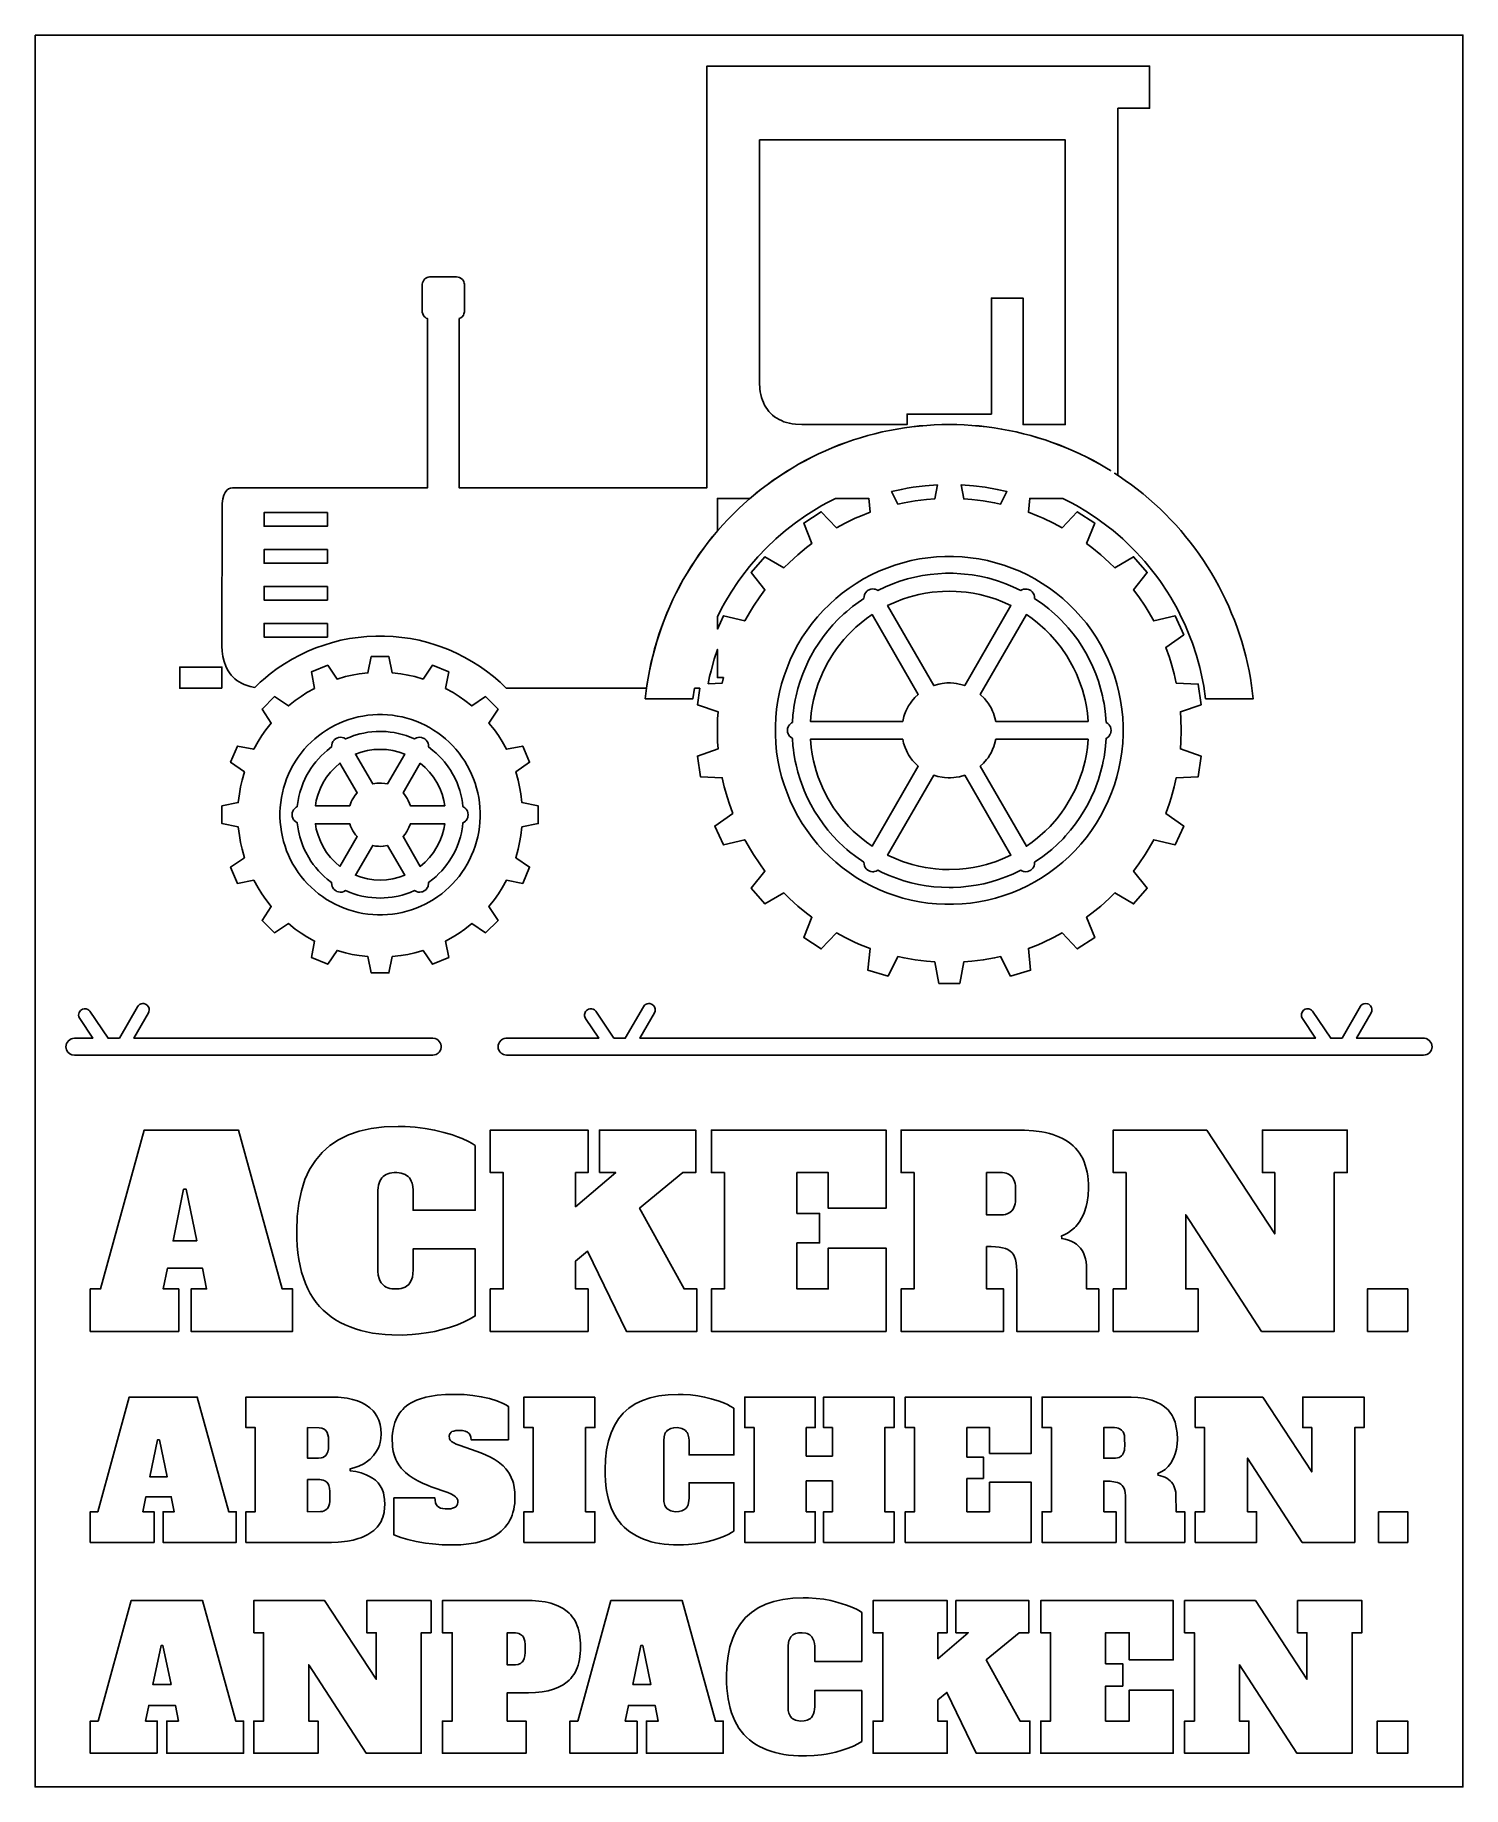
# Model space of a CAD drawing. Header units: millimetres. Extents: x 0 to 254, y 0 to 311.
import ezdxf

# ---------------------------------------------------------------- set-up
doc = ezdxf.new("R2010")
doc.units = ezdxf.units.MM

msp = doc.modelspace()

# ---------------------------------------------------------------- linework, layer by layer
at = {"layer": 'ENTGITTERRAHMEN'}
msp.add_lwpolyline([(0.5, 311.496), (254.105, 311.496), (254.105, 0.5), (0.5, 0.5)], close=True, dxfattribs=at)
at = {"layer": 'MOTIV'}
for points in [[(76.757, 267.245), (76.733, 267.427), (76.653, 267.69), (76.572, 267.855), (76.411, 268.079), (76.211, 268.267), (75.893, 268.45), (75.63, 268.53), (75.356, 268.557), (70.584, 268.554), (70.313, 268.509), (70.139, 268.45), (69.896, 268.32), (69.75, 268.208), (69.562, 268.008), (69.417, 267.774), (69.32, 267.516), (69.275, 267.245), (69.272, 262.473), (69.284, 262.29), (69.346, 262.022), (69.509, 261.693), (69.683, 261.48), (69.821, 261.359), (69.974, 261.257), (70.208, 261.15), (70.208, 231.118), (35.577, 231.118), (35.228, 231.072), (34.889, 230.928), (34.573, 230.674), (34.29, 230.299), (34.05, 229.792), (33.866, 229.143), (33.747, 228.341), (33.71, 227.715), (33.705, 203.039), (33.745, 202.105), (33.87, 201.184), (34.085, 200.289), (34.398, 199.433), (34.593, 199.024), (34.815, 198.629), (35.065, 198.251), (35.343, 197.891), (35.65, 197.55), (35.987, 197.23), (36.356, 196.933), (36.755, 196.66), (37.188, 196.413), (37.654, 196.194), (38.153, 196.004), (38.688, 195.845), (39.509, 195.681), (40.476, 196.597), (41.059, 197.113), (42.263, 198.101), (43.514, 199.029), (44.809, 199.894), (46.145, 200.695), (47.518, 201.429), (48.926, 202.095), (50.365, 202.691), (51.831, 203.215), (53.321, 203.668), (54.832, 204.046), (56.36, 204.35), (57.9, 204.578), (59.45, 204.731), (61.005, 204.807), (62.563, 204.807), (64.118, 204.731), (65.668, 204.578), (67.209, 204.35), (68.736, 204.046), (70.247, 203.668), (71.737, 203.215), (72.474, 202.962), (73.927, 202.402), (75.35, 201.771), (76.741, 201.07), (78.096, 200.303), (79.412, 199.469), (80.685, 198.573), (81.913, 197.615), (83.092, 196.597), (84.192, 195.551), (109.096, 195.551), (109.373, 197.345), (109.617, 198.656), (109.893, 199.959), (110.201, 201.256), (110.54, 202.544), (110.912, 203.824), (111.314, 205.095), (111.748, 206.355), (112.212, 207.604), (112.707, 208.841), (113.232, 210.066), (113.787, 211.277), (114.371, 212.475), (114.985, 213.658), (115.627, 214.825), (116.298, 215.977), (116.997, 217.111), (117.724, 218.228), (118.478, 219.327), (119.259, 220.407), (120.066, 221.468), (120.898, 222.508), (121.687, 223.445), (121.687, 229.246), (127.488, 229.246), (128.425, 230.034), (129.465, 230.867), (130.526, 231.674), (131.606, 232.454), (132.704, 233.208), (133.821, 233.935), (134.956, 234.634), (136.107, 235.305), (137.275, 235.948), (138.458, 236.561), (139.655, 237.146), (140.867, 237.701), (142.091, 238.226), (143.329, 238.721), (144.578, 239.185), (145.838, 239.618), (147.108, 240.021), (148.388, 240.392), (149.677, 240.732), (150.973, 241.04), (152.277, 241.316), (153.587, 241.56), (154.903, 241.771), (156.223, 241.951), (157.548, 242.097), (158.875, 242.212), (160.205, 242.293), (161.537, 242.343), (162.87, 242.359), (164.202, 242.343), (165.534, 242.293), (166.864, 242.212), (168.192, 242.097), (169.516, 241.951), (170.836, 241.771), (172.152, 241.56), (173.462, 241.316), (174.766, 241.04), (176.062, 240.732), (177.351, 240.392), (178.631, 240.021), (179.901, 239.618), (181.161, 239.185), (182.41, 238.721), (183.648, 238.226), (184.873, 237.701), (186.084, 237.146), (187.282, 236.561), (188.465, 235.948), (189.632, 235.305), (190.783, 234.634), (191.505, 234.179), (190.779, 234.626), (189.627, 235.297), (188.46, 235.939), (187.277, 236.553), (186.08, 237.137), (184.869, 237.692), (183.644, 238.217), (182.407, 238.712), (181.158, 239.176), (179.898, 239.61), (178.628, 240.012), (177.349, 240.383), (176.06, 240.723), (174.764, 241.03), (173.46, 241.306), (172.151, 241.55), (170.835, 241.762), (169.515, 241.941), (168.191, 242.088), (166.863, 242.202), (165.533, 242.284), (164.202, 242.333), (162.87, 242.35), (161.537, 242.333), (160.206, 242.284), (158.876, 242.202), (157.549, 242.088), (156.224, 241.941), (154.904, 241.762), (153.589, 241.55), (152.279, 241.306), (150.975, 241.03), (149.679, 240.723), (148.391, 240.383), (147.111, 240.012), (145.841, 239.61), (144.581, 239.176), (143.332, 238.712), (142.095, 238.217), (140.87, 237.692), (139.659, 237.137), (138.462, 236.553), (137.279, 235.939), (136.112, 235.297), (134.961, 234.626), (133.826, 233.927), (132.71, 233.201), (131.611, 232.447), (130.531, 231.666), (129.471, 230.86), (128.431, 230.027), (127.411, 229.169), (126.413, 228.287), (125.437, 227.38), (124.483, 226.449), (123.553, 225.496), (122.646, 224.52), (121.763, 223.521), (120.905, 222.502), (120.073, 221.462), (119.266, 220.401), (118.486, 219.322), (117.732, 218.223), (117.005, 217.106), (116.306, 215.972), (115.636, 214.821), (114.993, 213.653), (114.379, 212.471), (113.795, 211.273), (113.24, 210.062), (112.715, 208.838), (112.221, 207.6), (111.756, 206.352), (111.323, 205.092), (110.921, 203.821), (110.549, 202.542), (110.21, 201.253), (109.902, 199.957), (109.626, 198.654), (109.382, 197.344), (109.171, 196.028), (108.877, 193.679), (117.352, 193.679), (117.625, 195.551), (118.557, 195.551), (118.136, 192.623), (121.822, 191.364), (121.736, 190.084), (121.687, 188.063), (121.736, 186.042), (121.822, 184.761), (118.136, 183.503), (118.664, 179.836), (122.555, 179.666), (122.921, 178.056), (123.46, 176.108), (123.765, 175.145), (124.413, 173.33), (121.233, 171.085), (122.772, 167.715), (126.551, 168.648), (127.546, 166.891), (128.076, 166.03), (129.199, 164.349), (130.123, 163.094), (127.703, 160.042), (130.129, 157.242), (133.494, 159.203), (134.472, 158.236), (135.97, 156.879), (137.533, 155.596), (138.484, 154.878), (137.022, 151.27), (140.139, 149.267), (142.815, 152.096), (144.353, 151.277), (146.181, 150.413), (147.11, 150.015), (148.821, 149.352), (148.435, 145.478), (151.99, 144.434), (153.759, 147.901), (154.835, 147.671), (156.827, 147.326), (158.833, 147.078), (160.296, 146.964), (161.017, 143.136), (164.722, 143.136), (165.444, 146.964), (166.906, 147.078), (168.912, 147.326), (170.904, 147.671), (171.98, 147.901), (173.75, 144.434), (177.304, 145.478), (176.918, 149.352), (178.63, 150.015), (179.559, 150.413), (181.386, 151.277), (182.925, 152.096), (185.6, 149.267), (188.717, 151.27), (187.255, 154.878), (188.207, 155.596), (189.769, 156.879), (191.267, 158.236), (192.245, 159.203), (195.61, 157.242), (198.036, 160.042), (195.616, 163.094), (196.54, 164.349), (197.663, 166.03), (198.193, 166.891), (199.189, 168.648), (202.967, 167.715), (204.506, 171.085), (201.326, 173.33), (201.974, 175.145), (202.279, 176.108), (202.818, 178.056), (203.185, 179.666), (207.076, 179.836), (207.603, 183.503), (203.918, 184.761), (204.003, 186.042), (204.053, 188.063), (204.003, 190.084), (203.918, 191.364), (207.603, 192.623), (207.076, 196.29), (203.185, 196.46), (202.818, 198.07), (202.279, 200.018), (201.974, 200.981), (201.326, 202.796), (204.506, 205.041), (202.967, 208.411), (199.189, 207.478), (198.193, 209.235), (197.663, 210.096), (196.54, 211.776), (195.616, 213.032), (198.036, 216.084), (195.61, 218.884), (192.245, 216.923), (191.267, 217.89), (189.769, 219.247), (188.207, 220.529), (187.255, 221.248), (188.717, 224.856), (185.6, 226.859), (182.925, 224.03), (181.386, 224.849), (179.559, 225.713), (178.63, 226.111), (176.918, 226.774), (177.167, 229.266), (177.226, 229.246), (183.045, 229.246), (184.489, 228.51), (185.475, 227.968), (187.406, 226.81), (189.278, 225.56), (191.086, 224.219), (191.965, 223.515), (193.669, 222.045), (194.494, 221.279), (196.086, 219.687), (197.597, 218.019), (199.025, 216.279), (199.707, 215.383), (200.366, 214.471), (201.617, 212.599), (202.207, 211.641), (203.317, 209.683), (203.835, 208.683), (204.798, 206.648), (205.659, 204.569), (206.051, 203.514), (206.758, 201.376), (207.071, 200.295), (207.358, 199.207), (207.851, 197.01), (208.057, 195.904), (208.387, 193.679), (216.862, 193.679), (216.569, 196.028), (216.357, 197.344), (216.113, 198.654), (215.837, 199.957), (215.529, 201.253), (215.19, 202.542), (214.819, 203.821), (214.416, 205.092), (213.983, 206.352), (213.519, 207.6), (213.024, 208.838), (212.499, 210.062), (211.944, 211.273), (211.36, 212.471), (210.746, 213.653), (210.104, 214.821), (209.433, 215.972), (208.734, 217.106), (208.007, 218.223), (207.254, 219.322), (206.473, 220.401), (205.666, 221.462), (204.834, 222.502), (203.976, 223.521), (203.093, 224.52), (202.187, 225.496), (201.256, 226.449), (200.302, 227.38), (199.326, 228.287), (198.328, 229.169), (197.309, 230.027), (196.268, 230.86), (195.208, 231.666), (194.128, 232.447), (193.03, 233.201), (192.238, 233.716), (192.821, 233.348), (192.821, 298.508), (198.437, 298.508), (198.437, 305.996), (119.815, 305.996), (119.815, 231.118), (75.824, 231.118), (75.824, 261.15), (76.136, 261.306), (76.349, 261.48), (76.572, 261.771), (76.685, 262.022), (76.757, 262.381)], [(132.236, 243.485), (131.855, 243.744), (131.497, 244.029), (131.163, 244.338), (130.854, 244.672), (130.569, 245.03), (130.31, 245.412), (130.076, 245.816), (129.868, 246.243), (129.686, 246.693), (129.532, 247.165), (129.404, 247.658), (129.304, 248.172), (129.232, 248.707), (129.174, 249.837), (129.174, 292.892), (183.461, 292.892), (183.461, 242.35), (175.973, 242.35), (175.973, 264.813), (170.357, 264.813), (170.357, 244.221), (155.382, 244.221), (155.382, 242.35), (136.662, 242.35), (135.532, 242.407), (134.997, 242.479), (134.483, 242.579), (133.99, 242.707), (133.518, 242.861), (133.068, 243.043), (132.641, 243.251)], [(154.835, 228.455), (153.759, 228.225), (152.621, 230.455), (154.36, 230.841), (155.413, 231.037), (156.47, 231.207), (158.594, 231.469), (160.76, 231.628), (160.296, 229.162), (158.833, 229.048), (156.827, 228.8)], [(168.912, 228.8), (166.906, 229.048), (165.444, 229.162), (164.979, 231.628), (167.145, 231.469), (169.269, 231.207), (171.379, 230.841), (173.118, 230.455), (171.98, 228.225), (170.904, 228.455)], [(130.44, 220.493), (132.07, 222.045), (133.775, 223.515), (135.549, 224.9), (137.39, 226.196), (138.333, 226.81), (140.264, 227.968), (141.25, 228.51), (142.694, 229.246), (148.513, 229.246), (148.572, 229.266), (148.821, 226.774), (147.11, 226.111), (146.181, 225.713), (144.353, 224.849), (142.815, 224.03), (140.139, 226.859), (137.022, 224.856), (138.484, 221.248), (137.533, 220.529), (135.97, 219.247), (134.472, 217.89), (133.494, 216.923), (130.129, 218.884), (127.703, 216.084), (130.123, 213.032), (129.199, 211.776), (128.076, 210.096), (127.546, 209.235), (126.551, 207.478), (122.772, 208.411), (121.687, 206.034), (121.687, 208.238), (122.422, 209.683), (122.965, 210.669), (124.122, 212.599), (125.373, 214.471), (126.032, 215.383), (127.417, 217.158), (128.887, 218.863)], [(52.424, 226.719), (52.424, 224.285), (41.193, 224.285), (41.193, 226.719)], [(52.424, 220.167), (52.424, 217.733), (41.193, 217.733), (41.193, 220.167)], [(178.094, 161.188), (176.757, 160.474), (175.386, 159.826), (173.986, 159.245), (172.558, 158.735), (171.108, 158.295), (169.637, 157.926), (168.15, 157.63), (166.651, 157.408), (165.142, 157.259), (163.628, 157.185), (162.112, 157.185), (160.597, 157.259), (159.089, 157.408), (157.589, 157.63), (156.102, 157.926), (154.632, 158.295), (153.181, 158.735), (151.753, 159.245), (150.353, 159.826), (148.982, 160.474), (147.645, 161.188), (146.345, 161.968), (145.084, 162.81), (143.867, 163.713), (142.695, 164.675), (141.572, 165.693), (140.5, 166.765), (139.482, 167.888), (138.52, 169.06), (137.617, 170.278), (136.774, 171.538), (135.995, 172.839), (135.28, 174.176), (134.632, 175.546), (134.052, 176.947), (133.541, 178.374), (133.101, 179.825), (132.733, 181.295), (132.437, 182.782), (132.215, 184.282), (132.066, 185.791), (131.992, 187.305), (131.992, 188.821), (132.066, 190.335), (132.215, 191.844), (132.437, 193.343), (132.733, 194.83), (133.101, 196.301), (133.541, 197.752), (134.052, 199.179), (134.632, 200.58), (135.28, 201.95), (135.995, 203.287), (136.774, 204.588), (137.617, 205.848), (138.52, 207.066), (139.482, 208.238), (140.5, 209.361), (141.572, 210.433), (142.695, 211.451), (143.867, 212.413), (145.084, 213.316), (146.345, 214.158), (147.645, 214.937), (148.982, 215.652), (150.353, 216.3), (151.753, 216.88), (153.181, 217.391), (154.632, 217.831), (156.102, 218.2), (157.589, 218.495), (159.089, 218.718), (160.597, 218.866), (162.112, 218.941), (163.628, 218.941), (165.142, 218.866), (166.651, 218.718), (168.15, 218.495), (169.637, 218.2), (171.108, 217.831), (172.558, 217.391), (173.986, 216.88), (175.386, 216.3), (176.757, 215.652), (178.094, 214.937), (179.394, 214.158), (180.655, 213.316), (181.872, 212.413), (183.044, 211.451), (184.168, 210.433), (185.24, 209.361), (186.258, 208.238), (187.219, 207.066), (188.123, 205.848), (188.965, 204.588), (189.744, 203.287), (190.459, 201.95), (191.107, 200.58), (191.687, 199.179), (192.198, 197.752), (192.638, 196.301), (193.006, 194.83), (193.302, 193.343), (193.525, 191.844), (193.673, 190.335), (193.748, 188.821), (193.748, 187.305), (193.673, 185.791), (193.525, 184.282), (193.302, 182.782), (193.006, 181.295), (192.638, 179.825), (192.198, 178.374), (191.687, 176.947), (191.107, 175.546), (190.459, 174.176), (189.744, 172.839), (188.965, 171.538), (188.123, 170.278), (187.219, 169.06), (186.258, 167.888), (185.24, 166.765), (184.168, 165.693), (183.044, 164.675), (181.872, 163.713), (180.655, 162.81), (179.394, 161.968)], [(176.337, 213.157), (176.029, 213.107), (175.738, 212.997), (175.565, 212.896), (174.173, 213.562), (172.908, 214.086), (171.619, 214.547), (170.309, 214.945), (169.647, 215.119), (168.311, 215.419), (166.962, 215.653), (165.604, 215.821), (164.921, 215.879), (163.554, 215.947), (162.185, 215.947), (160.818, 215.879), (159.455, 215.745), (158.101, 215.544), (156.758, 215.277), (155.43, 214.945), (154.12, 214.547), (152.831, 214.086), (151.567, 213.562), (150.174, 212.896), (150.002, 212.997), (149.71, 213.107), (149.557, 213.14), (149.246, 213.16), (148.937, 213.119), (148.786, 213.076), (148.641, 213.019), (148.371, 212.863), (148.249, 212.766), (148.036, 212.538), (147.871, 212.273), (147.809, 212.13), (147.728, 211.829), (147.711, 211.474), (146.254, 210.466), (145.71, 210.052), (144.651, 209.183), (144.138, 208.73), (143.147, 207.786), (142.203, 206.794), (141.309, 205.757), (140.466, 204.678), (139.678, 203.559), (138.946, 202.402), (138.271, 201.211), (137.956, 200.604), (137.37, 199.366), (136.846, 198.101), (136.385, 196.812), (135.988, 195.502), (135.655, 194.174), (135.513, 193.504), (135.279, 192.156), (135.187, 191.477), (135.112, 190.797), (135.014, 189.484), (134.842, 189.386), (134.601, 189.188), (134.496, 189.072), (134.323, 188.813), (134.256, 188.672), (134.166, 188.373), (134.135, 188.063), (134.166, 187.752), (134.256, 187.454), (134.323, 187.313), (134.496, 187.053), (134.717, 186.833), (135.014, 186.642), (135.112, 185.329), (135.187, 184.649), (135.279, 183.97), (135.513, 182.621), (135.655, 181.952), (135.988, 180.624), (136.385, 179.314), (136.846, 178.025), (137.101, 177.389), (137.655, 176.138), (138.271, 174.915), (138.946, 173.724), (139.678, 172.567), (140.466, 171.448), (141.309, 170.368), (142.203, 169.332), (143.147, 168.34), (144.138, 167.396), (144.651, 166.943), (145.175, 166.502), (146.254, 165.66), (147.711, 164.652), (147.728, 164.297), (147.809, 163.996), (147.871, 163.852), (147.947, 163.716), (148.137, 163.468), (148.249, 163.36), (148.502, 163.178), (148.786, 163.049), (148.937, 163.007), (149.246, 162.966), (149.402, 162.968), (149.557, 162.986), (149.858, 163.067), (150.174, 163.23), (150.944, 162.849), (152.196, 162.294), (153.473, 161.801), (154.773, 161.372), (156.092, 161.007), (157.428, 160.707), (158.777, 160.473), (160.136, 160.305), (161.501, 160.204), (162.87, 160.171), (163.554, 160.179), (164.921, 160.246), (166.284, 160.381), (167.638, 160.581), (168.981, 160.849), (170.309, 161.181), (171.619, 161.579), (172.908, 162.04), (174.173, 162.564), (175.565, 163.23), (175.738, 163.129), (176.029, 163.019), (176.182, 162.986), (176.493, 162.966), (176.803, 163.007), (176.953, 163.049), (177.237, 163.178), (177.368, 163.263), (177.49, 163.36), (177.704, 163.587), (177.868, 163.852), (177.93, 163.996), (178.011, 164.297), (178.028, 164.652), (179.485, 165.66), (180.564, 166.502), (181.088, 166.943), (182.102, 167.862), (183.07, 168.83), (183.536, 169.332), (184.43, 170.368), (185.273, 171.448), (186.061, 172.567), (186.793, 173.724), (187.468, 174.915), (188.084, 176.138), (188.639, 177.389), (188.893, 178.025), (189.354, 179.314), (189.751, 180.624), (190.084, 181.952), (190.226, 182.621), (190.351, 183.294), (190.552, 184.649), (190.627, 185.329), (190.725, 186.642), (190.897, 186.74), (191.138, 186.938), (191.336, 187.179), (191.416, 187.313), (191.483, 187.454), (191.573, 187.752), (191.604, 188.063), (191.573, 188.373), (191.483, 188.672), (191.336, 188.947), (191.243, 189.072), (191.022, 189.293), (190.725, 189.484), (190.627, 190.797), (190.552, 191.477), (190.351, 192.831), (190.226, 193.504), (190.084, 194.174), (189.751, 195.502), (189.354, 196.812), (188.893, 198.101), (188.369, 199.366), (187.783, 200.604), (187.138, 201.811), (186.434, 202.985), (185.674, 204.123), (184.858, 205.223), (183.99, 206.281), (183.536, 206.794), (182.592, 207.786), (182.102, 208.264), (181.088, 209.183), (180.564, 209.624), (179.485, 210.466), (178.028, 211.474), (178.011, 211.829), (177.93, 212.13), (177.792, 212.41), (177.603, 212.657), (177.368, 212.863), (177.098, 213.019), (176.953, 213.076), (176.649, 213.147)], [(52.424, 213.615), (52.424, 211.182), (41.193, 211.182), (41.193, 213.615)], [(161.634, 196.396), (161.024, 196.282), (160.112, 196.022), (151.919, 210.212), (153.414, 210.892), (154.545, 211.328), (155.697, 211.709), (157.456, 212.172), (158.645, 212.409), (159.845, 212.587), (161.657, 212.743), (162.87, 212.773), (164.082, 212.743), (165.894, 212.587), (167.094, 212.409), (168.284, 212.172), (170.042, 211.709), (171.194, 211.328), (172.326, 210.892), (173.82, 210.212), (165.627, 196.022), (164.916, 196.234), (164.106, 196.396), (163.695, 196.446), (163.076, 196.484), (162.456, 196.477), (162.044, 196.446)], [(154.938, 190.901), (154.809, 190.508), (154.598, 189.654), (138.213, 189.654), (138.346, 191.088), (138.524, 192.287), (138.76, 193.477), (139.224, 195.236), (139.604, 196.387), (140.041, 197.519), (140.532, 198.628), (141.37, 200.242), (142.324, 201.791), (143.023, 202.783), (144.159, 204.203), (144.974, 205.101), (146.276, 206.372), (147.194, 207.164), (148.15, 207.91), (149.163, 208.622), (157.356, 194.431), (156.769, 193.871), (156.229, 193.245), (155.982, 192.913), (155.644, 192.394), (155.345, 191.85), (155.168, 191.477)], [(169.51, 193.245), (169.111, 193.72), (168.384, 194.431), (176.577, 208.622), (177.589, 207.91), (178.545, 207.164), (179.908, 205.959), (180.766, 205.101), (181.971, 203.739), (182.717, 202.783), (183.746, 201.283), (184.369, 200.242), (184.941, 199.173), (185.46, 198.076), (186.135, 196.387), (186.515, 195.236), (186.979, 193.477), (187.216, 192.287), (187.394, 191.088), (187.526, 189.654), (171.141, 189.654), (170.988, 190.31), (170.729, 191.095), (170.571, 191.477), (170.299, 192.034), (170.095, 192.394), (169.757, 192.913)], [(52.424, 207.063), (52.424, 204.63), (41.193, 204.63), (41.193, 207.063)], [(120.05, 196.351), (120.313, 197.619), (120.56, 198.661), (121.131, 200.724), (121.687, 202.419), (121.687, 197.423), (122.767, 197.423), (122.555, 196.46)], [(33.705, 195.551), (33.705, 199.295), (26.217, 199.295), (26.217, 195.551)], [(74.776, 194.763), (73.411, 195.523), (73.974, 198.431), (71.086, 199.627), (69.427, 197.173), (67.925, 197.601), (66.714, 197.873), (65.492, 198.085), (63.941, 198.265), (63.347, 201.167), (60.221, 201.167), (59.628, 198.265), (58.076, 198.085), (56.854, 197.873), (55.644, 197.601), (54.142, 197.173), (52.483, 199.627), (49.595, 198.431), (50.157, 195.523), (48.792, 194.763), (47.744, 194.1), (46.73, 193.385), (45.506, 192.415), (43.034, 194.048), (40.824, 191.837), (42.456, 189.365), (41.486, 188.141), (40.772, 187.127), (40.108, 186.079), (39.349, 184.715), (36.44, 185.277), (35.244, 182.389), (37.698, 180.73), (37.27, 179.228), (36.998, 178.017), (36.786, 176.795), (36.607, 175.244), (33.705, 174.65), (33.705, 171.524), (36.607, 170.931), (36.786, 169.379), (36.998, 168.157), (37.27, 166.947), (37.698, 165.445), (35.244, 163.786), (36.44, 160.898), (39.349, 161.46), (40.108, 160.095), (40.772, 159.047), (41.486, 158.033), (42.456, 156.809), (40.824, 154.337), (43.034, 152.127), (45.506, 153.759), (46.73, 152.789), (47.744, 152.075), (48.792, 151.411), (50.157, 150.652), (49.595, 147.744), (52.483, 146.547), (54.142, 149.001), (55.644, 148.573), (56.854, 148.302), (58.076, 148.089), (59.628, 147.91), (60.221, 145.008), (63.347, 145.008), (63.941, 147.91), (65.492, 148.089), (66.714, 148.302), (67.925, 148.573), (69.427, 149.001), (71.086, 146.547), (73.974, 147.744), (73.411, 150.652), (74.776, 151.411), (75.824, 152.075), (76.838, 152.789), (78.062, 153.759), (80.534, 152.127), (82.744, 154.337), (81.112, 156.809), (82.082, 158.033), (82.797, 159.047), (83.46, 160.095), (84.22, 161.46), (87.128, 160.898), (88.324, 163.786), (85.87, 165.445), (86.298, 166.947), (86.57, 168.157), (86.782, 169.379), (86.961, 170.931), (89.863, 171.524), (89.863, 174.65), (86.961, 175.244), (86.782, 176.795), (86.57, 178.017), (86.298, 179.228), (85.87, 180.73), (88.324, 182.389), (87.128, 185.277), (84.22, 184.715), (83.46, 186.079), (82.797, 187.127), (82.082, 188.141), (81.112, 189.365), (82.744, 191.837), (80.534, 194.048), (78.062, 192.415), (76.838, 193.385), (75.824, 194.1)], [(72.725, 159.068), (72.024, 158.548), (71.298, 158.063), (70.55, 157.614), (69.78, 157.203), (68.991, 156.829), (68.184, 156.495), (67.363, 156.201), (66.527, 155.948), (65.681, 155.736), (64.824, 155.566), (63.961, 155.437), (63.092, 155.352), (62.221, 155.309), (61.348, 155.309), (60.476, 155.352), (59.607, 155.437), (58.744, 155.566), (57.888, 155.736), (57.041, 155.948), (56.206, 156.201), (55.384, 156.495), (54.578, 156.829), (53.788, 157.203), (53.019, 157.614), (52.27, 158.063), (51.544, 158.548), (50.843, 159.068), (50.168, 159.621), (49.522, 160.208), (48.904, 160.825), (48.318, 161.472), (47.765, 162.146), (47.245, 162.847), (46.76, 163.573), (46.311, 164.322), (45.899, 165.092), (45.526, 165.881), (45.192, 166.687), (44.898, 167.509), (44.645, 168.344), (44.433, 169.191), (44.262, 170.047), (44.134, 170.91), (44.049, 171.779), (44.006, 172.651), (44.006, 173.524), (44.049, 174.396), (44.134, 175.264), (44.262, 176.128), (44.433, 176.984), (44.645, 177.83), (44.898, 178.666), (45.192, 179.488), (45.526, 180.294), (45.899, 181.083), (46.311, 181.853), (46.76, 182.601), (47.245, 183.327), (47.765, 184.028), (48.318, 184.703), (48.904, 185.35), (49.522, 185.967), (50.168, 186.553), (50.843, 187.107), (51.544, 187.627), (52.27, 188.112), (53.019, 188.561), (53.788, 188.972), (54.578, 189.345), (55.384, 189.679), (56.206, 189.973), (57.041, 190.227), (57.888, 190.439), (58.744, 190.609), (59.607, 190.737), (60.476, 190.823), (61.348, 190.865), (62.221, 190.865), (63.092, 190.823), (63.961, 190.737), (64.824, 190.609), (65.681, 190.439), (66.527, 190.227), (67.363, 189.973), (68.184, 189.679), (68.991, 189.345), (69.78, 188.972), (70.55, 188.561), (71.298, 188.112), (72.024, 187.627), (72.725, 187.107), (73.4, 186.553), (74.047, 185.967), (74.664, 185.35), (75.25, 184.703), (75.804, 184.028), (76.324, 183.327), (76.809, 182.601), (77.257, 181.853), (77.669, 181.083), (78.042, 180.294), (78.376, 179.488), (78.67, 178.666), (78.924, 177.83), (79.136, 176.984), (79.306, 176.128), (79.434, 175.264), (79.52, 174.396), (79.562, 173.524), (79.562, 172.651), (79.52, 171.779), (79.434, 170.91), (79.306, 170.047), (79.136, 169.191), (78.924, 168.344), (78.67, 167.509), (78.376, 166.687), (78.042, 165.881), (77.669, 165.092), (77.257, 164.322), (76.809, 163.573), (76.324, 162.847), (75.804, 162.146), (75.25, 161.472), (74.664, 160.825), (74.047, 160.208), (73.4, 159.621)], [(68.856, 186.836), (68.545, 186.816), (68.244, 186.735), (67.898, 186.552), (67.106, 186.885), (66.423, 187.129), (65.728, 187.34), (65.024, 187.516), (64.312, 187.658), (63.594, 187.765), (62.872, 187.836), (62.147, 187.871), (61.059, 187.858), (60.335, 187.805), (59.614, 187.716), (58.899, 187.592), (58.191, 187.433), (57.145, 187.129), (56.462, 186.885), (55.67, 186.552), (55.325, 186.735), (55.024, 186.816), (54.712, 186.836), (54.403, 186.796), (54.108, 186.695), (53.969, 186.624), (53.715, 186.442), (53.603, 186.334), (53.413, 186.086), (53.275, 185.806), (53.194, 185.505), (53.181, 185.114), (52.403, 184.519), (51.853, 184.045), (51.327, 183.544), (50.827, 183.019), (50.353, 182.469), (49.906, 181.897), (49.488, 181.303), (49.1, 180.69), (48.742, 180.059), (48.416, 179.41), (48.121, 178.747), (47.86, 178.069), (47.531, 177.032), (47.355, 176.327), (47.156, 175.257), (47.066, 174.524), (46.861, 174.41), (46.619, 174.212), (46.422, 173.971), (46.341, 173.837), (46.274, 173.696), (46.184, 173.398), (46.153, 173.087), (46.184, 172.777), (46.274, 172.478), (46.422, 172.203), (46.515, 172.078), (46.735, 171.857), (47.066, 171.65), (47.156, 170.917), (47.28, 170.202), (47.531, 169.143), (47.742, 168.448), (47.987, 167.765), (48.264, 167.094), (48.575, 166.438), (49.1, 165.485), (49.488, 164.871), (49.906, 164.278), (50.353, 163.706), (50.827, 163.156), (51.327, 162.63), (51.853, 162.13), (52.403, 161.656), (53.181, 161.06), (53.194, 160.669), (53.275, 160.368), (53.337, 160.225), (53.502, 159.96), (53.603, 159.841), (53.838, 159.635), (53.969, 159.551), (54.108, 159.479), (54.403, 159.379), (54.712, 159.338), (54.868, 159.341), (55.024, 159.359), (55.325, 159.439), (55.67, 159.623), (56.462, 159.29), (57.145, 159.045), (57.84, 158.835), (58.544, 158.658), (59.614, 158.459), (60.335, 158.37), (61.059, 158.317), (61.784, 158.299), (62.51, 158.317), (63.234, 158.37), (63.954, 158.459), (65.024, 158.658), (65.728, 158.835), (66.423, 159.045), (67.106, 159.29), (67.898, 159.623), (68.244, 159.439), (68.545, 159.359), (68.856, 159.338), (69.165, 159.379), (69.315, 159.422), (69.6, 159.551), (69.731, 159.635), (69.965, 159.841), (70.155, 160.088), (70.293, 160.368), (70.341, 160.517), (70.392, 160.825), (70.388, 161.06), (71.166, 161.656), (71.715, 162.13), (72.241, 162.63), (72.742, 163.156), (73.216, 163.706), (73.662, 164.278), (74.08, 164.871), (74.469, 165.485), (74.826, 166.116), (75.153, 166.764), (75.447, 167.428), (75.708, 168.105), (76.037, 169.143), (76.213, 169.847), (76.413, 170.917), (76.502, 171.65), (76.708, 171.764), (76.949, 171.962), (77.054, 172.078), (77.227, 172.337), (77.346, 172.625), (77.384, 172.777), (77.415, 173.087), (77.384, 173.398), (77.294, 173.696), (77.227, 173.837), (77.054, 174.097), (76.833, 174.317), (76.502, 174.524), (76.413, 175.257), (76.288, 175.972), (76.129, 176.681), (75.936, 177.38), (75.708, 178.069), (75.447, 178.747), (74.994, 179.736), (74.651, 180.376), (74.278, 180.999), (73.875, 181.603), (73.216, 182.469), (72.742, 183.019), (72.241, 183.544), (71.715, 184.045), (71.166, 184.519), (70.388, 185.114), (70.374, 185.505), (70.293, 185.806), (70.155, 186.086), (69.965, 186.334), (69.731, 186.539), (69.6, 186.624), (69.461, 186.695), (69.165, 186.796)], [(58.415, 184.194), (59.52, 184.47), (60.647, 184.638), (61.784, 184.693), (62.922, 184.638), (64.048, 184.47), (65.153, 184.194), (66.154, 183.839), (63.099, 178.547), (62.608, 178.642), (62.06, 178.696), (61.646, 178.701), (61.234, 178.676), (60.47, 178.547), (57.414, 183.839)], [(156.358, 182.719), (156.628, 182.406), (157.356, 181.695), (149.163, 167.504), (148.15, 168.216), (147.194, 168.962), (145.831, 170.167), (144.974, 171.025), (143.769, 172.387), (143.023, 173.343), (142.324, 174.335), (141.37, 175.884), (140.532, 177.498), (140.041, 178.607), (139.604, 179.738), (139.224, 180.89), (138.76, 182.649), (138.524, 183.838), (138.346, 185.038), (138.213, 186.472), (154.598, 186.472), (154.751, 185.816), (155.01, 185.031), (155.255, 184.461), (155.44, 184.092), (155.644, 183.732), (155.982, 183.212)], [(170.801, 185.225), (170.931, 185.618), (171.141, 186.472), (187.526, 186.472), (187.394, 185.038), (187.216, 183.838), (186.979, 182.649), (186.515, 180.89), (186.135, 179.738), (185.698, 178.607), (185.207, 177.498), (184.369, 175.884), (183.415, 174.335), (182.717, 173.343), (181.971, 172.387), (180.766, 171.025), (179.908, 170.167), (178.545, 168.962), (177.589, 168.216), (176.577, 167.504), (168.384, 181.695), (168.971, 182.254), (169.51, 182.88), (169.757, 183.212), (170.095, 183.732), (170.299, 184.092), (170.571, 184.649)], [(50.46, 175.63), (50.764, 176.728), (51.174, 177.791), (51.686, 178.808), (52.295, 179.77), (52.996, 180.668), (53.781, 181.493), (54.658, 182.248), (57.713, 176.956), (57.357, 176.542), (57.04, 176.092), (56.831, 175.735), (56.65, 175.363), (56.399, 174.678), (50.289, 174.678)], [(68.91, 182.248), (69.787, 181.493), (70.572, 180.668), (71.273, 179.77), (71.882, 178.808), (72.395, 177.791), (72.805, 176.728), (73.108, 175.63), (73.28, 174.678), (67.17, 174.678), (67.024, 175.108), (66.8, 175.612), (66.601, 175.974), (66.376, 176.321), (66.125, 176.65), (65.855, 176.956)], [(164.106, 179.73), (164.715, 179.844), (165.627, 180.104), (173.82, 165.914), (172.326, 165.234), (171.194, 164.798), (169.46, 164.248), (168.284, 163.954), (167.094, 163.717), (165.894, 163.539), (164.687, 163.42), (162.87, 163.353), (161.657, 163.383), (160.448, 163.472), (158.645, 163.717), (157.456, 163.954), (156.279, 164.248), (154.545, 164.798), (153.414, 165.234), (151.919, 165.914), (160.112, 180.104), (160.823, 179.892), (161.634, 179.73), (162.044, 179.68), (162.663, 179.642), (163.076, 179.642), (163.695, 179.68)], [(54.658, 163.927), (53.781, 164.682), (52.996, 165.507), (52.295, 166.404), (51.686, 167.367), (51.174, 168.384), (50.764, 169.447), (50.46, 170.544), (50.289, 171.496), (56.399, 171.496), (56.545, 171.066), (56.768, 170.562), (56.967, 170.2), (57.193, 169.854), (57.443, 169.525), (57.713, 169.219)], [(73.108, 170.544), (72.805, 169.447), (72.395, 168.384), (71.882, 167.367), (71.273, 166.404), (70.572, 165.507), (69.787, 164.682), (68.91, 163.927), (65.855, 169.219), (66.211, 169.632), (66.529, 170.083), (66.737, 170.44), (66.918, 170.812), (67.17, 171.496), (73.28, 171.496)], [(65.153, 161.981), (64.048, 161.704), (62.922, 161.537), (61.784, 161.481), (60.647, 161.537), (59.52, 161.704), (58.415, 161.981), (57.414, 162.336), (60.47, 167.628), (60.96, 167.532), (61.509, 167.478), (61.922, 167.473), (62.335, 167.498), (63.099, 167.628), (66.154, 162.336)], [(20.124, 139.481), (19.807, 139.57), (19.587, 139.577), (19.37, 139.54), (19.068, 139.407), (18.818, 139.193), (18.69, 139.013), (15.483, 133.402), (13.465, 133.402), (10.238, 138.232), (10.083, 138.388), (9.9, 138.51), (9.59, 138.622), (9.261, 138.638), (8.941, 138.558), (8.746, 138.455), (8.576, 138.315), (8.436, 138.145), (8.332, 137.951), (8.268, 137.74), (8.246, 137.521), (8.294, 137.195), (8.435, 136.897), (10.765, 133.402), (7.498, 133.402), (7.205, 133.373), (6.924, 133.288), (6.666, 133.15), (6.439, 132.963), (6.252, 132.736), (6.114, 132.477), (6.029, 132.197), (6, 131.904), (6.029, 131.612), (6.114, 131.331), (6.34, 130.954), (6.666, 130.659), (7.063, 130.471), (7.498, 130.407), (71.144, 130.407), (71.436, 130.436), (71.717, 130.521), (72.094, 130.747), (72.302, 130.954), (72.465, 131.198), (72.577, 131.47), (72.634, 131.758), (72.634, 132.051), (72.577, 132.339), (72.465, 132.61), (72.302, 132.854), (72.094, 133.062), (71.85, 133.225), (71.579, 133.337), (71.144, 133.402), (18.071, 133.402), (20.64, 137.899), (20.73, 138.1), (20.788, 138.424), (20.749, 138.752), (20.616, 139.054), (20.402, 139.304)], [(110.407, 139.144), (110.256, 139.304), (109.978, 139.481), (109.661, 139.57), (109.441, 139.577), (109.223, 139.54), (108.922, 139.407), (108.748, 139.273), (108.544, 139.013), (105.337, 133.402), (103.319, 133.402), (100.092, 138.232), (99.848, 138.453), (99.654, 138.557), (99.334, 138.638), (99.005, 138.622), (98.794, 138.558), (98.6, 138.455), (98.43, 138.315), (98.29, 138.145), (98.186, 137.951), (98.106, 137.631), (98.105, 137.411), (98.148, 137.195), (98.289, 136.897), (100.619, 133.402), (84.101, 133.395), (83.813, 133.337), (83.542, 133.225), (83.298, 133.062), (83.002, 132.736), (82.864, 132.477), (82.779, 132.197), (82.75, 131.904), (82.779, 131.612), (82.927, 131.198), (83.09, 130.954), (83.298, 130.747), (83.675, 130.521), (83.955, 130.436), (84.248, 130.407), (247.107, 130.407), (247.4, 130.436), (247.681, 130.521), (247.939, 130.659), (248.166, 130.845), (248.353, 131.072), (248.491, 131.331), (248.576, 131.612), (248.605, 131.904), (248.576, 132.197), (248.491, 132.477), (248.353, 132.736), (248.166, 132.963), (247.813, 133.225), (247.542, 133.337), (247.254, 133.395), (235.217, 133.402), (237.787, 137.899), (237.907, 138.206), (237.934, 138.424), (237.919, 138.644), (237.861, 138.856), (237.7, 139.144), (237.549, 139.304), (237.369, 139.431), (237.168, 139.521), (236.843, 139.579), (236.516, 139.54), (236.31, 139.461), (236.04, 139.273), (235.896, 139.106), (232.63, 133.402), (230.611, 133.402), (227.385, 138.232), (227.229, 138.388), (227.046, 138.51), (226.736, 138.622), (226.517, 138.643), (226.298, 138.622), (226.087, 138.558), (225.804, 138.389), (225.649, 138.234), (225.526, 138.051), (225.415, 137.74), (225.398, 137.411), (225.441, 137.195), (225.581, 136.897), (227.912, 133.402), (107.924, 133.402), (110.494, 137.899), (110.614, 138.206), (110.642, 138.424), (110.626, 138.644), (110.524, 138.957)], [(26.022, 81.362), (26.022, 88.898), (23.264, 88.898), (24, 92.574), (30.249, 92.574), (30.984, 88.898), (28.227, 88.898), (28.227, 81.362), (46.241, 81.362), (46.241, 88.898), (44.403, 88.898), (36.637, 117.113), (19.91, 117.113), (12.144, 88.898), (10.305, 88.898), (10.305, 81.362)], [(48.154, 90.862), (48.514, 89.882), (48.923, 88.955), (49.379, 88.082), (49.884, 87.263), (50.437, 86.498), (51.038, 85.787), (51.686, 85.13), (52.38, 84.522), (53.113, 83.959), (53.888, 83.442), (54.702, 82.969), (55.558, 82.541), (56.454, 82.159), (57.39, 81.821), (58.367, 81.529), (59.385, 81.281), (60.443, 81.078), (61.542, 80.921), (62.681, 80.808), (63.861, 80.741), (65.696, 80.724), (67.499, 80.805), (68.67, 80.912), (70.379, 81.155), (71.487, 81.371), (72.569, 81.63), (74.121, 82.082), (75.511, 82.559), (76.736, 83.058), (77.793, 83.578), (78.684, 84.119), (78.684, 96.021), (67.655, 96.021), (67.655, 92.299), (67.619, 91.592), (67.512, 90.971), (67.332, 90.433), (67.081, 89.98), (66.874, 89.725), (66.503, 89.409), (66.216, 89.24), (65.897, 89.105), (65.547, 89.003), (65.164, 88.936), (64.75, 88.902), (64.311, 88.902), (63.897, 88.936), (63.514, 89.003), (63.163, 89.105), (62.844, 89.24), (62.557, 89.409), (62.302, 89.611), (61.979, 89.98), (61.728, 90.433), (61.601, 90.782), (61.469, 91.376), (61.41, 92.054), (61.41, 106.421), (61.441, 106.883), (61.505, 107.306), (61.601, 107.693), (61.728, 108.042), (61.888, 108.353), (62.079, 108.627), (62.302, 108.864), (62.557, 109.066), (62.844, 109.235), (63.163, 109.37), (63.514, 109.471), (63.897, 109.539), (64.311, 109.573), (64.75, 109.573), (65.164, 109.539), (65.547, 109.471), (65.897, 109.37), (66.216, 109.235), (66.503, 109.066), (66.758, 108.864), (66.982, 108.627), (67.173, 108.353), (67.332, 108.042), (67.46, 107.693), (67.591, 107.099), (67.651, 106.421), (67.655, 102.868), (78.684, 102.868), (78.684, 114.356), (78.12, 114.719), (77.478, 115.073), (76.369, 115.585), (75.533, 115.915), (74.618, 116.236), (73.101, 116.7), (71.467, 117.104), (69.777, 117.412), (68.029, 117.622), (66.225, 117.735), (64.99, 117.757), (62.508, 117.662), (60.211, 117.379), (58.097, 116.906), (56.167, 116.245), (54.421, 115.394), (52.858, 114.355), (51.48, 113.127), (50.285, 111.71), (49.274, 110.103), (48.447, 108.308), (47.803, 106.324), (47.344, 104.151), (47.068, 101.789), (46.976, 99.237), (47, 97.879), (47.072, 96.575), (47.192, 95.325), (47.361, 94.128), (47.577, 92.986), (47.841, 91.897)], [(100.742, 109.577), (103.637, 109.577), (96.514, 103.511), (96.514, 109.577), (98.72, 109.577), (98.72, 117.113), (81.349, 117.113), (81.349, 109.577), (83.647, 109.577), (83.647, 88.898), (81.349, 88.898), (81.349, 81.362), (98.72, 81.362), (98.72, 88.898), (96.514, 88.898), (96.514, 93.861), (98.628, 95.607), (105.521, 81.362), (118.066, 81.362), (118.066, 88.898), (115.768, 88.898), (107.864, 103.235), (115.538, 109.577), (117.836, 109.577), (117.836, 117.113), (100.742, 117.113)], [(135.804, 97.078), (139.848, 97.078), (139.848, 102.316), (135.804, 102.316), (135.804, 109.577), (141.364, 109.577), (141.364, 103.235), (151.658, 103.235), (151.658, 117.113), (120.639, 117.113), (120.639, 109.577), (122.937, 109.577), (122.937, 88.898), (120.639, 88.898), (120.639, 81.362), (151.658, 81.362), (151.658, 96.159), (141.364, 96.159), (141.364, 88.898), (135.804, 88.898)], [(169.488, 96.434), (170.331, 96.42), (171.087, 96.375), (171.757, 96.301), (172.34, 96.198), (172.839, 96.064), (173.276, 95.88), (173.658, 95.642), (173.985, 95.348), (174.257, 95), (174.476, 94.591), (174.646, 94.104), (174.767, 93.536), (174.84, 92.889), (174.864, 92.161), (174.864, 81.362), (189.431, 81.362), (189.431, 88.898), (187.272, 88.898), (187.272, 92.436), (187.249, 93.092), (187.181, 93.706), (187.069, 94.279), (186.911, 94.811), (186.709, 95.301), (186.461, 95.751), (186.169, 96.159), (185.831, 96.525), (185.448, 96.851), (185.021, 97.135), (184.548, 97.378), (184.03, 97.579), (183.468, 97.74), (182.86, 97.859), (182.814, 98.318), (183.137, 98.45), (183.75, 98.756), (184.041, 98.93), (184.589, 99.32), (185.095, 99.766), (185.331, 100.011), (185.557, 100.269), (185.976, 100.828), (186.352, 101.443), (186.523, 101.769), (186.827, 102.446), (187.188, 103.525), (187.365, 104.287), (187.536, 105.492), (187.593, 106.774), (187.577, 107.54), (187.529, 108.274), (187.45, 108.978), (187.338, 109.651), (187.195, 110.293), (187.019, 110.904), (186.812, 111.484), (186.573, 112.033), (186.302, 112.551), (185.999, 113.038), (185.664, 113.495), (185.297, 113.92), (184.899, 114.314), (184.468, 114.678), (184.008, 115.013), (183.518, 115.324), (183, 115.61), (182.454, 115.871), (181.879, 116.107), (181.275, 116.318), (180.643, 116.504), (179.982, 116.666), (179.292, 116.803), (177.827, 117.001), (176.248, 117.101), (175.416, 117.113), (154.323, 117.113), (154.323, 109.577), (156.621, 109.577), (156.621, 88.898), (154.323, 88.898), (154.323, 81.362), (172.521, 81.362), (172.521, 88.898), (169.488, 88.898)], [(194.302, 109.577), (194.302, 88.898), (192.005, 88.898), (192.005, 81.362), (207.077, 81.362), (207.077, 88.898), (204.872, 88.898), (204.872, 102.087), (218.336, 81.362), (231.249, 81.362), (231.249, 109.577), (233.546, 109.577), (233.546, 117.113), (218.474, 117.113), (218.474, 109.577), (220.68, 109.577), (220.68, 98.686), (208.594, 117.113), (192.005, 117.113), (192.005, 109.577)], [(173.275, 109.344), (173.533, 109.214), (173.764, 109.054), (173.968, 108.865), (174.145, 108.645), (174.294, 108.392), (174.468, 107.951), (174.549, 107.617), (174.604, 107.249), (174.634, 106.636), (174.634, 104.982), (174.604, 104.369), (174.549, 104.001), (174.468, 103.666), (174.359, 103.364), (174.223, 103.095), (173.968, 102.753), (173.652, 102.48), (173.275, 102.273), (172.836, 102.131), (172.51, 102.073), (172.156, 102.044), (169.488, 102.041), (169.488, 109.577), (172.336, 109.562), (172.676, 109.519), (172.989, 109.446)], [(29.238, 97.445), (25.011, 97.445), (26.895, 106.59), (27.354, 106.59)], [(237.131, 81.362), (244.3, 81.362), (244.3, 88.898), (237.131, 88.898)], [(10.305, 43.923), (21.647, 43.923), (21.647, 49.361), (19.657, 49.361), (20.188, 52.014), (24.698, 52.014), (25.229, 49.361), (23.239, 49.361), (23.239, 43.923), (36.239, 43.923), (36.239, 49.361), (34.912, 49.361), (29.308, 69.723), (17.236, 69.723), (11.632, 49.361), (10.305, 49.361)], [(54.904, 43.996), (55.97, 44.128), (56.973, 44.325), (57.913, 44.587), (58.359, 44.743), (58.788, 44.916), (59.601, 45.309), (60.344, 45.77), (60.678, 46.029), (60.985, 46.306), (61.266, 46.603), (61.52, 46.919), (61.747, 47.254), (61.948, 47.608), (62.121, 47.981), (62.268, 48.373), (62.389, 48.785), (62.482, 49.215), (62.589, 50.134), (62.603, 50.621), (62.564, 51.509), (62.448, 52.316), (62.362, 52.689), (62.13, 53.374), (61.821, 53.978), (61.436, 54.5), (60.973, 54.941), (60.44, 55.306), (59.881, 55.624), (59.303, 55.9), (58.4, 56.236), (57.455, 56.477), (56.468, 56.624), (56.468, 56.955), (57.138, 57.125), (57.994, 57.439), (58.872, 57.867), (59.557, 58.31), (60.037, 58.713), (60.632, 59.345), (61.172, 60.085), (61.499, 60.708), (61.669, 61.154), (61.802, 61.626), (61.93, 62.38), (61.973, 63.19), (61.925, 64.06), (61.783, 64.871), (61.546, 65.622), (61.215, 66.314), (60.788, 66.946), (60.539, 67.24), (59.971, 67.783), (59.31, 68.265), (58.573, 68.679), (57.76, 69.024), (56.874, 69.3), (55.913, 69.507), (55.404, 69.585), (54.332, 69.688), (53.184, 69.723), (37.963, 69.723), (37.963, 64.284), (39.621, 64.284), (39.621, 49.361), (37.963, 49.361), (37.963, 43.923), (53.184, 43.923), (54.347, 43.955)], [(71.083, 43.637), (72.817, 43.503), (74.607, 43.458), (76.117, 43.502), (77.519, 43.634), (78.813, 43.854), (79.42, 43.997), (80.553, 44.349), (81.079, 44.558), (81.578, 44.789), (82.051, 45.042), (82.496, 45.317), (82.915, 45.614), (83.305, 45.932), (83.667, 46.272), (84, 46.632), (84.303, 47.013), (84.578, 47.416), (84.824, 47.839), (85.041, 48.283), (85.229, 48.749), (85.388, 49.235), (85.519, 49.742), (85.62, 50.27), (85.692, 50.82), (85.736, 51.39), (85.742, 52.416), (85.717, 52.838), (85.619, 53.647), (85.455, 54.408), (85.348, 54.771), (85.085, 55.46), (84.757, 56.101), (84.363, 56.694), (84.142, 56.972), (83.643, 57.502), (83.067, 58.003), (82.75, 58.243), (82.057, 58.701), (81.286, 59.129), (79.983, 59.717), (79.018, 60.073), (75.833, 61.171), (75.308, 61.374), (74.883, 61.572), (74.491, 61.813), (74.322, 61.972), (74.234, 62.091), (74.138, 62.286), (74.099, 62.428), (74.079, 62.747), (74.13, 63.061), (74.212, 63.255), (74.381, 63.459), (74.554, 63.572), (74.861, 63.684), (75.264, 63.755), (75.762, 63.786), (76.184, 63.778), (76.446, 63.753), (76.908, 63.652), (77.285, 63.482), (77.443, 63.372), (77.579, 63.245), (77.789, 62.941), (77.915, 62.569), (77.957, 62.129), (84.589, 62.129), (84.589, 68.065), (84.124, 68.332), (83.619, 68.583), (82.489, 69.039), (81.199, 69.433), (79.762, 69.761), (78.255, 69.998), (76.692, 70.14), (75.072, 70.187), (73.427, 70.146), (71.922, 70.021), (70.557, 69.813), (69.927, 69.677), (68.773, 69.344), (68.248, 69.147), (67.758, 68.928), (67.304, 68.689), (66.884, 68.429), (66.499, 68.148), (66.145, 67.847), (65.817, 67.527), (65.516, 67.188), (65.24, 66.829), (64.991, 66.452), (64.768, 66.055), (64.572, 65.64), (64.401, 65.205), (64.257, 64.751), (64.139, 64.278), (63.982, 63.275), (63.942, 62.745), (63.929, 62.195), (63.962, 61.303), (64.003, 60.877), (64.134, 60.067), (64.331, 59.31), (64.594, 58.607), (64.75, 58.277), (65.111, 57.655), (65.538, 57.088), (66.039, 56.558), (66.322, 56.301), (66.951, 55.801), (67.297, 55.559), (67.664, 55.322), (68.462, 54.863), (69.344, 54.425), (70.312, 54.007), (70.827, 53.805), (73.827, 52.753), (74.357, 52.528), (74.873, 52.25), (75.171, 52.031), (75.424, 51.739), (75.567, 51.41), (75.6, 51.03), (75.545, 50.709), (75.417, 50.439), (75.216, 50.22), (75.015, 50.09), (74.664, 49.962), (74.339, 49.899), (73.823, 49.86), (73.344, 49.868), (72.9, 49.918), (72.526, 50.01), (72.222, 50.145), (71.988, 50.323), (71.76, 50.634), (71.639, 50.928), (71.545, 51.401), (71.523, 51.815), (64.228, 51.815), (64.228, 45.249), (65.484, 44.771), (66.73, 44.415), (68.19, 44.084), (69.82, 43.796)], [(99.944, 69.723), (87.342, 69.723), (87.342, 64.284), (89, 64.284), (89, 49.361), (87.342, 49.361), (87.342, 43.923), (99.944, 43.923), (99.944, 49.361), (98.285, 49.361), (98.285, 64.284), (99.944, 64.284)], [(102.359, 51.526), (102.584, 50.779), (102.844, 50.071), (103.139, 49.402), (103.469, 48.772), (103.833, 48.181), (104.232, 47.629), (104.665, 47.116), (105.133, 46.642), (105.634, 46.203), (106.163, 45.797), (106.722, 45.424), (107.31, 45.083), (107.927, 44.774), (108.574, 44.498), (109.25, 44.254), (109.955, 44.043), (110.689, 43.864), (111.453, 43.718), (112.246, 43.605), (113.068, 43.523), (113.92, 43.475), (114.8, 43.458), (115.682, 43.474), (116.545, 43.521), (117.806, 43.649), (118.623, 43.774), (119.815, 44.019), (120.962, 44.331), (122.006, 44.67), (122.929, 45.025), (123.732, 45.395), (124.201, 45.65), (124.616, 45.912), (124.616, 54.501), (116.657, 54.501), (116.657, 51.815), (116.631, 51.306), (116.585, 51), (116.473, 50.592), (116.309, 50.244), (116.094, 49.958), (115.921, 49.8), (115.725, 49.666), (115.389, 49.51), (114.86, 49.389), (114.244, 49.364), (113.669, 49.437), (113.416, 49.51), (113.186, 49.608), (112.979, 49.73), (112.794, 49.876), (112.561, 50.142), (112.38, 50.469), (112.288, 50.721), (112.193, 51.149), (112.15, 51.639), (112.15, 62.007), (112.219, 62.646), (112.38, 63.176), (112.495, 63.401), (112.633, 63.599), (112.794, 63.77), (112.979, 63.916), (113.186, 64.038), (113.416, 64.135), (113.945, 64.257), (114.561, 64.281), (115.136, 64.208), (115.389, 64.135), (115.619, 64.038), (115.826, 63.916), (116.01, 63.77), (116.171, 63.599), (116.309, 63.401), (116.424, 63.176), (116.516, 62.925), (116.611, 62.496), (116.654, 62.007), (116.657, 59.443), (124.616, 59.443), (124.616, 67.733), (123.985, 68.124), (123.493, 68.375), (122.946, 68.62), (122.019, 68.975), (120.587, 69.424), (119.408, 69.716), (118.188, 69.938), (116.927, 70.09), (115.625, 70.172), (114.734, 70.187), (112.943, 70.119), (111.285, 69.914), (109.76, 69.574), (108.367, 69.096), (107.107, 68.483), (105.979, 67.733), (104.984, 66.846), (104.122, 65.823), (103.392, 64.664), (102.795, 63.369), (102.331, 61.937), (102, 60.368), (101.801, 58.664), (101.734, 56.823), (101.752, 55.843), (101.804, 54.901), (101.89, 53.999), (102.012, 53.136), (102.168, 52.311)], [(137.483, 59.244), (137.483, 64.284), (139.075, 64.284), (139.075, 69.723), (126.54, 69.723), (126.54, 64.284), (128.198, 64.284), (128.198, 49.361), (126.54, 49.361), (126.54, 43.923), (139.075, 43.923), (139.075, 49.361), (137.483, 49.361), (137.483, 54.833), (142.126, 54.833), (142.126, 49.361), (140.534, 49.361), (140.534, 43.923), (153.07, 43.923), (153.07, 49.361), (151.412, 49.361), (151.412, 64.284), (153.07, 64.284), (153.07, 69.723), (140.534, 69.723), (140.534, 64.284), (142.126, 64.284), (142.126, 59.244)], [(166.003, 55.264), (168.921, 55.264), (168.921, 59.045), (166.003, 59.045), (166.003, 64.284), (170.016, 64.284), (170.016, 59.708), (177.444, 59.708), (177.444, 69.723), (155.059, 69.723), (155.059, 64.284), (156.718, 64.284), (156.718, 49.361), (155.059, 49.361), (155.059, 43.923), (177.444, 43.923), (177.444, 54.601), (170.016, 54.601), (170.016, 49.361), (166.003, 49.361)], [(190.311, 49.361), (190.311, 54.8), (191.465, 54.757), (192.37, 54.629), (192.73, 54.532), (193.045, 54.4), (193.321, 54.228), (193.557, 54.016), (193.753, 53.765), (193.911, 53.47), (194.034, 53.118), (194.121, 52.709), (194.174, 52.241), (194.191, 51.716), (194.191, 43.923), (204.704, 43.923), (204.704, 49.361), (203.145, 49.361), (203.129, 52.388), (203.08, 52.831), (202.999, 53.245), (202.885, 53.628), (202.739, 53.982), (202.56, 54.306), (202.349, 54.601), (202.105, 54.866), (201.829, 55.1), (201.521, 55.305), (201.18, 55.481), (200.806, 55.626), (200.4, 55.742), (199.961, 55.828), (199.928, 56.16), (200.604, 56.475), (201.209, 56.882), (201.745, 57.381), (202.21, 57.971), (202.482, 58.415), (202.824, 59.138), (203.007, 59.651), (203.213, 60.467), (203.336, 61.337), (203.377, 62.261), (203.331, 63.344), (203.193, 64.338), (202.963, 65.242), (202.813, 65.661), (202.641, 66.057), (202.445, 66.431), (202.227, 66.782), (201.985, 67.112), (201.72, 67.419), (201.433, 67.703), (201.122, 67.965), (200.436, 68.432), (199.668, 68.826), (198.818, 69.149), (197.884, 69.4), (197.387, 69.499), (196.33, 69.642), (195.19, 69.714), (194.589, 69.723), (179.368, 69.723), (179.368, 64.284), (181.026, 64.284), (181.026, 49.361), (179.368, 49.361), (179.368, 43.923), (192.5, 43.923), (192.5, 49.361)], [(206.561, 64.284), (208.219, 64.284), (208.219, 49.361), (206.561, 49.361), (206.561, 43.923), (217.438, 43.923), (217.438, 49.361), (215.846, 49.361), (215.846, 58.879), (225.563, 43.923), (234.881, 43.923), (234.881, 64.284), (236.54, 64.284), (236.54, 69.723), (225.662, 69.723), (225.662, 64.284), (227.254, 64.284), (227.254, 56.425), (218.532, 69.723), (206.561, 69.723)], [(52.14, 63.77), (52.375, 63.429), (52.532, 62.993), (52.599, 62.604), (52.621, 62.162), (52.621, 60.968), (52.599, 60.526), (52.501, 60.019), (52.324, 59.607), (52.14, 59.36), (51.912, 59.163), (51.639, 59.014), (51.323, 58.911), (50.832, 58.848), (48.907, 58.846), (48.907, 64.284), (50.962, 64.274), (51.433, 64.19), (51.826, 64.022)], [(192.838, 64.19), (193.23, 64.022), (193.473, 63.841), (193.728, 63.523), (193.868, 63.223), (193.964, 62.87), (194.015, 62.463), (194.025, 60.968), (194.015, 60.667), (193.964, 60.26), (193.827, 59.801), (193.611, 59.436), (193.473, 59.289), (193.23, 59.108), (193.044, 59.014), (192.727, 58.911), (192.367, 58.856), (190.311, 58.846), (190.311, 64.284), (192.237, 64.282), (192.612, 64.242)], [(22.609, 62.129), (23.968, 55.529), (20.917, 55.529), (22.277, 62.129)], [(51.665, 54.971), (51.967, 54.853), (52.301, 54.622), (52.556, 54.304), (52.696, 54.004), (52.814, 53.521), (52.853, 52.943), (52.843, 51.183), (52.792, 50.776), (52.696, 50.422), (52.556, 50.122), (52.438, 49.952), (52.301, 49.804), (52.058, 49.623), (51.872, 49.529), (51.555, 49.427), (51.194, 49.372), (48.907, 49.361), (48.907, 55.065), (51.064, 55.063), (51.32, 55.042)], [(239.126, 49.361), (239.126, 43.923), (244.3, 43.923), (244.3, 49.361)], [(22.218, 6.484), (22.218, 12.196), (20.128, 12.196), (20.685, 14.982), (25.422, 14.982), (25.979, 12.196), (23.89, 12.196), (23.89, 6.484), (37.543, 6.484), (37.543, 12.196), (36.15, 12.196), (30.264, 33.582), (17.585, 33.582), (11.699, 12.196), (10.305, 12.196), (10.305, 6.484)], [(39.354, 27.87), (41.096, 27.87), (41.096, 12.196), (39.354, 12.196), (39.354, 6.484), (50.779, 6.484), (50.779, 12.196), (49.107, 12.196), (49.107, 22.192), (59.313, 6.484), (69.1, 6.484), (69.1, 27.87), (70.842, 27.87), (70.842, 33.582), (59.417, 33.582), (59.417, 27.87), (61.089, 27.87), (61.089, 19.615), (51.928, 33.582), (39.354, 33.582)], [(88.153, 17.211), (89.393, 17.251), (90.547, 17.369), (91.614, 17.567), (92.594, 17.843), (93.051, 18.01), (93.487, 18.198), (94.294, 18.632), (95.014, 19.145), (95.341, 19.433), (95.643, 19.746), (95.921, 20.083), (96.174, 20.444), (96.404, 20.83), (96.609, 21.24), (96.791, 21.674), (96.948, 22.133), (97.081, 22.616), (97.189, 23.123), (97.334, 24.211), (97.371, 24.792), (97.371, 26.002), (97.334, 26.582), (97.189, 27.67), (97.081, 28.177), (96.948, 28.661), (96.791, 29.119), (96.609, 29.554), (96.404, 29.964), (96.174, 30.349), (95.921, 30.711), (95.643, 31.048), (95.341, 31.361), (95.014, 31.649), (94.294, 32.162), (93.487, 32.596), (93.051, 32.783), (92.115, 33.099), (91.614, 33.227), (91.091, 33.335), (89.981, 33.493), (88.784, 33.572), (88.153, 33.582), (72.862, 33.582), (72.862, 27.87), (74.603, 27.87), (74.603, 12.196), (72.862, 12.196), (72.862, 6.484), (87.7, 6.484), (87.7, 12.196), (84.356, 12.196), (84.356, 17.211)], [(107.414, 12.196), (105.324, 12.196), (105.882, 14.982), (110.619, 14.982), (111.176, 12.196), (109.086, 12.196), (109.086, 6.484), (122.74, 6.484), (122.74, 12.196), (121.346, 12.196), (115.46, 33.582), (102.782, 33.582), (96.895, 12.196), (95.502, 12.196), (95.502, 6.484), (107.414, 6.484)], [(124.189, 13.685), (124.463, 12.941), (124.772, 12.239), (125.118, 11.577), (125.501, 10.957), (125.92, 10.377), (126.375, 9.838), (126.867, 9.34), (127.393, 8.879), (127.949, 8.453), (128.536, 8.06), (129.153, 7.702), (129.802, 7.378), (130.481, 7.088), (131.191, 6.832), (131.931, 6.61), (132.702, 6.422), (133.505, 6.269), (134.337, 6.149), (135.201, 6.064), (136.095, 6.013), (137.486, 6), (138.853, 6.061), (140.177, 6.196), (141.036, 6.327), (141.875, 6.49), (142.695, 6.687), (143.871, 7.029), (144.926, 7.391), (145.854, 7.769), (146.655, 8.163), (147.33, 8.573), (147.33, 17.595), (138.971, 17.595), (138.971, 14.773), (138.944, 14.238), (138.895, 13.917), (138.778, 13.488), (138.605, 13.123), (138.379, 12.823), (138.197, 12.656), (137.992, 12.516), (137.639, 12.353), (137.373, 12.276), (137.083, 12.225), (136.436, 12.199), (135.832, 12.276), (135.566, 12.353), (135.324, 12.455), (135.107, 12.583), (134.914, 12.736), (134.669, 13.016), (134.536, 13.238), (134.382, 13.624), (134.282, 14.074), (134.237, 14.588), (134.237, 25.478), (134.309, 26.149), (134.382, 26.442), (134.479, 26.706), (134.599, 26.942), (134.744, 27.15), (134.914, 27.329), (135.107, 27.483), (135.324, 27.611), (135.566, 27.713), (135.832, 27.79), (136.122, 27.841), (136.769, 27.867), (137.373, 27.79), (137.639, 27.713), (137.88, 27.611), (138.098, 27.483), (138.291, 27.329), (138.46, 27.15), (138.605, 26.942), (138.726, 26.706), (138.823, 26.442), (138.923, 25.992), (138.968, 25.478), (138.971, 22.784), (147.33, 22.784), (147.33, 31.492), (146.903, 31.767), (146.416, 32.035), (145.576, 32.424), (144.602, 32.797), (143.098, 33.269), (141.86, 33.575), (140.579, 33.808), (139.254, 33.967), (137.886, 34.053), (136.951, 34.07), (135.07, 33.998), (133.328, 33.783), (131.726, 33.425), (130.263, 32.924), (128.94, 32.279), (127.755, 31.491), (126.71, 30.56), (125.805, 29.486), (125.038, 28.269), (124.412, 26.908), (123.924, 25.404), (123.576, 23.757), (123.367, 21.966), (123.297, 20.033), (123.315, 19.003), (123.37, 18.015), (123.461, 17.067), (123.588, 16.16), (123.752, 15.294), (123.953, 14.469)], [(164.049, 27.87), (166.243, 27.87), (160.845, 23.272), (160.845, 27.87), (162.517, 27.87), (162.517, 33.582), (149.35, 33.582), (149.35, 27.87), (151.092, 27.87), (151.092, 12.196), (149.35, 12.196), (149.35, 6.484), (162.517, 6.484), (162.517, 12.196), (160.845, 12.196), (160.845, 15.958), (162.447, 17.281), (167.672, 6.484), (177.18, 6.484), (177.18, 12.196), (175.439, 12.196), (169.448, 23.063), (175.265, 27.87), (177.006, 27.87), (177.006, 33.582), (164.049, 33.582)], [(190.625, 12.196), (190.625, 18.396), (193.69, 18.396), (193.69, 22.366), (190.625, 22.366), (190.625, 27.87), (194.84, 27.87), (194.84, 23.063), (202.642, 23.063), (202.642, 33.582), (179.131, 33.582), (179.131, 27.87), (180.872, 27.87), (180.872, 12.196), (179.131, 12.196), (179.131, 6.484), (202.642, 6.484), (202.642, 17.699), (194.84, 17.699), (194.84, 12.196)], [(204.662, 27.87), (206.403, 27.87), (206.403, 12.196), (204.662, 12.196), (204.662, 6.484), (216.086, 6.484), (216.086, 12.196), (214.415, 12.196), (214.415, 22.192), (224.62, 6.484), (234.408, 6.484), (234.408, 27.87), (236.149, 27.87), (236.149, 33.582), (224.725, 33.582), (224.725, 27.87), (226.396, 27.87), (226.396, 19.615), (217.236, 33.582), (204.662, 33.582)], [(24.656, 18.674), (21.451, 18.674), (22.879, 25.606), (23.228, 25.606)], [(86.901, 27.473), (87.055, 27.33), (87.249, 27.07), (87.396, 26.755), (87.496, 26.384), (87.558, 25.802), (87.56, 24.387), (87.519, 23.795), (87.396, 23.295), (87.189, 22.885), (87.055, 22.715), (86.901, 22.567), (86.726, 22.442), (86.53, 22.339), (86.313, 22.26), (85.819, 22.169), (84.356, 22.157), (84.356, 27.87), (85.819, 27.859), (86.197, 27.801), (86.424, 27.735), (86.726, 27.594)], [(106.648, 18.674), (108.076, 25.606), (108.424, 25.606), (109.852, 18.674)], [(238.866, 6.484), (244.3, 6.484), (244.3, 12.196), (238.866, 12.196)]]:
    msp.add_lwpolyline(points, close=True, dxfattribs=at)

doc.saveas('drawing.dxf')
